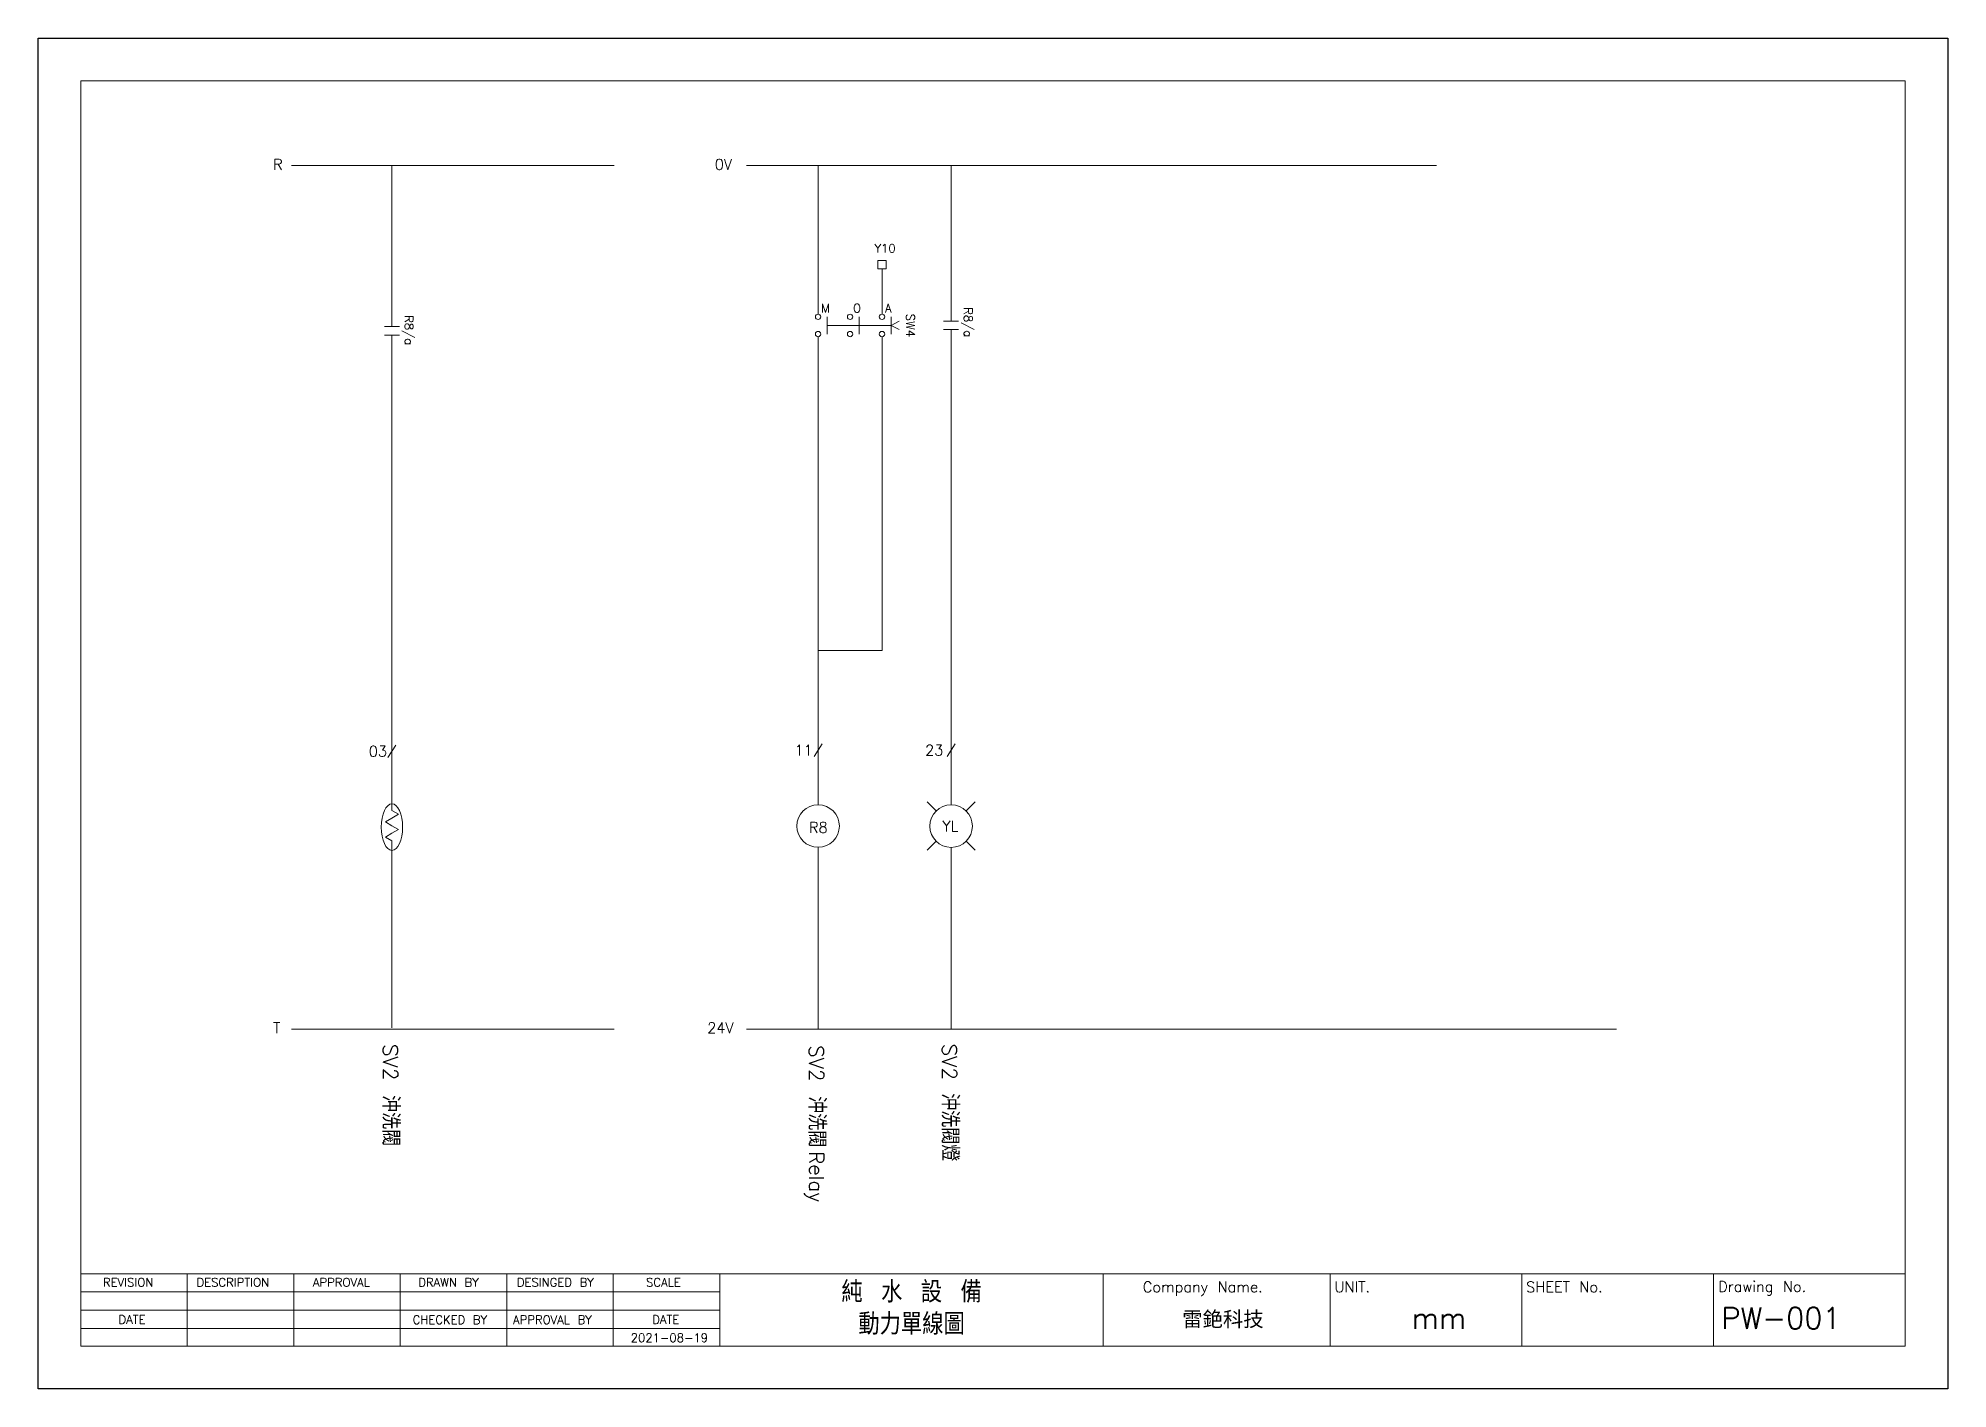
# Model space of a CAD drawing. Header units: millimetres. Extents: x 1497 to 5358, y 966 to 1803.
# Drawn here: x 3873.3 to 4170.3, y 966.4 to 1176.4 of the extents above; entities that cross this region are included whole.
import ezdxf

# ---------------------------------------------------------------- set-up
doc = ezdxf.new("R2010")
doc.units = ezdxf.units.MM
doc.styles.add('rcs', font='txt.shx')
doc.styles.add('ting', font='monotxt.shx', dxfattribs={"height": 800, "bigfont": 'chineset.shx'})
doc.styles.add('型式1', font='')
doc.styles.get('型式1').set_extended_font_data('MingLiU')

msp = doc.modelspace()

# ---------------------------------------------------------------- texts
at = {"lineweight": 0}
for s, height, style, p in [('R', 1.66, 'rcs', (3909.83, 1155.94)), ('0V', 1.656, 'rcs', (3978.52, 1155.94)), ('Y10', 1.325, 'rcs', (4003.36, 1143.05, 0)), ('M', 1.32, 'rcs', (3995.06, 1133.75, 0)), ('O', 1.32, 'rcs', (4000.03, 1133.75, 0)), ('A', 1.32, 'rcs', (4005, 1133.75, 0)), ('03', 1.656, 'rcs', (3924.71, 1064.68, 0)), ('11', 1.656, 'rcs', (3990.91, 1064.85, 0)), ('23', 1.656, 'rcs', (4011.23, 1064.85)), ('R8', 1.656, 'rcs', (3993.17, 1052.84, 0)), ('YL', 1.656, 'rcs', (4013.91, 1053.04)), ('T', 1.66, 'rcs', (3909.83, 1021.69)), ('24V', 1.656, 'rcs', (3977.34, 1021.69)), ('REVISION', 1.325, 'rcs', (3883.37, 982.28)), ('DESCRIPTION', 1.3249, 'rcs', (3897.92, 982.28)), ('APPROVAL', 1.325, 'rcs', (3916.02, 982.28)), ('DRAWN BY', 1.325, 'rcs', (3932.4, 982.28)), ('DESINGED BY', 1.3249, 'rcs', (3947.74, 982.28)), ('SCALE', 1.325, 'rcs', (3967.84, 982.28)), ('純 水 設 備', 3.312, 'ting', (3998.21, 979.8)), ('Drawing No.', 1.6562, 'rcs', (4134.58, 981.46)), ('Company Name.', 1.6562, 'rcs', (4045.09, 981.4)), ('UNIT.', 1.656, 'rcs', (4074.9, 981.4)), ('SHEET No.', 1.656, 'rcs', (4104.71, 981.4)), ('DATE', 1.325, 'rcs', (3885.78, 976.49)), ('CHECKED BY', 1.325, 'rcs', (3931.53, 976.46)), ('APPROVAL BY', 1.3249, 'rcs', (3947.14, 976.46)), ('DATE', 1.325, 'rcs', (3968.8, 976.49)), ('動力單線圖', 3.312, 'ting', (4000.85, 974.81)), ('雷銫科技', 2.319, '型式1', (4051.23, 976.06)), ('mm', 3.312, 'rcs', (4086.89, 975.72)), ('PW-001', 3.312, 'rcs', (4135.06, 975.72)), ('2021-08-19', 1.325, 'rcs', (3965.44, 973.66))]:
    msp.add_text(s, height=height, dxfattribs=dict(at, style=style)).set_placement(p)
for s, height, style, p in [('R8/a', 1.325, 'rcs', (3930.31, 1133.32, 0)), ('SW4', 1.325, 'rcs', (4008.29, 1133.55, 0)), ('R8/a', 1.325, 'rcs', (4017.28, 1134.56)), ('SV2', 2.268, 'rcs', (3926.94, 1019.98, 0)), ('SV2', 2.268, 'rcs', (3993.21, 1019.81, 0)), ('SV2', 2.268, 'rcs', (4013.91, 1020.04)), ('沖洗閥', 2.65, 'ting', (3926.81, 1012.06, 0)), ('沖洗閥', 2.65, 'ting', (3993.09, 1011.89, 0)), ('沖洗閥燈', 2.65, 'ting', (4013.79, 1012.35)), ('Relay', 2.268, 'rcs', (3993.21, 1003.33, 0))]:
    msp.add_text(s, height=height, rotation=270, dxfattribs=dict(at, style=style)).set_placement(p)

# ---------------------------------------------------------------- linework, layer by layer
at = {"lineweight": 0}
for p, q in [((3879.92, 1169.76), (4163.67, 1169.76)), ((3879.92, 973.01), (3879.92, 1169.76)), ((4163.67, 1169.76), (4163.67, 973.01)), ((3912.67, 1156.57), (3962.87, 1156.57)), ((3928.32, 1156.57, 0), (3928.32, 1131.54, 0)), ((3983.45, 1156.57), (4090.78, 1156.57)), ((3994.59, 1156.57, 0), (3994.59, 1135.37, 0)), ((4015.28, 1156.57), (4015.28, 1136.7)), ((4003.86, 1141.84, 0), (4005.19, 1141.84, 0)), ((4003.86, 1140.51, 0), (4003.86, 1141.84, 0)), ((4005.19, 1140.51, 0), (4003.86, 1140.51, 0)), ((4004.53, 1140.51, 0), (4004.53, 1133.48, 0)), ((4005.19, 1141.84, 0), (4005.19, 1140.51, 0)), ((3994.59, 1136.7, 0), (3994.59, 1133.48, 0)), ((4015.28, 1136.7), (4015.28, 1132.39)), ((3996, 1130.39, 0), (3996, 1133.06, 0)), ((3996, 1131.73, 0), (4005.93, 1131.73, 0)), ((4000.97, 1130.39, 0), (4000.97, 1133.06, 0)), ((4005.93, 1130.39, 0), (4005.93, 1133.06, 0)), ((4005.93, 1131.73, 0), (4007.22, 1132.39, 0)), ((4005.93, 1131.73, 0), (4007.22, 1131.07, 0)), ((4014.12, 1132.39), (4016.44, 1132.39)), ((3927.16, 1131.54, 0), (3929.48, 1131.54, 0)), ((3927.16, 1130.22, 0), (3929.48, 1130.22, 0)), ((3928.32, 1130.22, 0), (3928.32, 1071.85, 0)), ((3994.59, 1129.98, 0), (3994.59, 1126.76, 0)), ((4004.53, 1129.98, 0), (4004.53, 1128.08, 0)), ((4014.12, 1131.07), (4016.44, 1131.07)), ((4015.28, 1131.07), (4015.28, 1126.76)), ((3994.59, 1126.76, 0), (3994.59, 1057.2, 0)), ((4004.53, 1128.08, 0), (4004.53, 1081.18, 0)), ((4015.28, 1126.76), (4015.28, 1057.2)), ((3994.59, 1081.18, 0), (4004.53, 1081.18, 0)), ((3928.32, 1071.85, 0), (3928.31, 1056.3, 0)), ((3927.69, 1064.52, 0), (3928.93, 1066.48, 0)), ((3993.97, 1064.7, 0), (3995.21, 1066.66, 0)), ((4014.66, 1064.7), (4015.9, 1066.65)), ((4011.53, 1057.63), (4012.94, 1056.23)), ((4019.03, 1057.63), (4017.62, 1056.23)), ((3928.31, 1055.12, 0), (3927.29, 1054.53, 0)), ((3928.31, 1053.94, 0), (3927.29, 1054.53, 0)), ((3928.31, 1056.3, 0), (3929.33, 1055.71, 0)), ((3928.31, 1055.12, 0), (3929.33, 1055.71, 0)), ((3928.31, 1052.76, 0), (3927.29, 1052.17, 0)), ((3928.31, 1051.58, 0), (3927.29, 1052.17, 0)), ((3928.31, 1053.94, 0), (3929.33, 1053.35, 0)), ((3928.31, 1052.76, 0), (3929.33, 1053.35, 0)), ((3928.31, 1051.58, 0), (3928.31, 1022.49, 0)), ((4012.94, 1051.54), (4011.53, 1050.14)), ((4017.62, 1051.54), (4019.03, 1050.14)), ((3928.31, 1051, 0), (3928.31, 1022.49, 0)), ((3994.58, 1050.58, 0), (3994.58, 1022.32, 0)), ((4015.28, 1050.57), (4015.28, 1022.32)), ((3912.67, 1022.32), (3962.87, 1022.32)), ((3983.45, 1022.32), (4118.77, 1022.32)), ((3879.92, 984.27), (4163.67, 984.27)), ((3896.48, 973.01), (3896.48, 984.27)), ((3913.04, 972.95), (3913.04, 984.22)), ((3929.6, 972.95), (3929.6, 984.22)), ((3946.16, 972.95), (3946.16, 984.22)), ((3962.73, 972.95), (3962.73, 984.22)), ((3979.29, 973.01), (3979.29, 984.22)), ((4038.91, 973.01), (4038.91, 984.22)), ((4074.24, 973.01), (4074.24, 984.22)), ((4104.05, 973.01), (4104.05, 984.22)), ((4133.86, 973.01), (4133.86, 984.22)), ((3879.92, 981.44), (3979.29, 981.44)), ((3879.92, 978.61), (3979.29, 978.61)), ((3879.92, 975.78), (3979.29, 975.78)), ((4163.67, 973.01), (3879.92, 973.01))]:
    msp.add_line(p, q, dxfattribs=at)
msp.add_lwpolyline([(4170.29, 966.39), (3873.29, 966.39), (3873.29, 1176.39), (4170.29, 1176.39)], close=True)
for centre, radius in [((3994.59, 1133.06, 0), 0.416), ((3999.56, 1133.06, 0), 0.416), ((4004.53, 1133.06, 0), 0.416), ((3994.59, 1130.39, 0), 0.416), ((3999.56, 1130.39, 0), 0.416), ((4004.53, 1130.39, 0), 0.416), ((3994.59, 1053.89, 0), 3.31), ((4015.28, 1053.88), 3.31)]:
    msp.add_circle(centre, radius, dxfattribs=at)
msp.add_ellipse((3928.31, 1053.72, 0), major_axis=(0, 3.62), ratio=0.457446, dxfattribs=at)

msp.set_redraw_order([(e.dxf.handle, doc.entitydb.next_handle()) for e in msp.query("TEXT MTEXT ATTDEF DIMENSION ARC_DIMENSION")])  # texts and dimensions are drawn at this point

doc.saveas('drawing.dxf')
